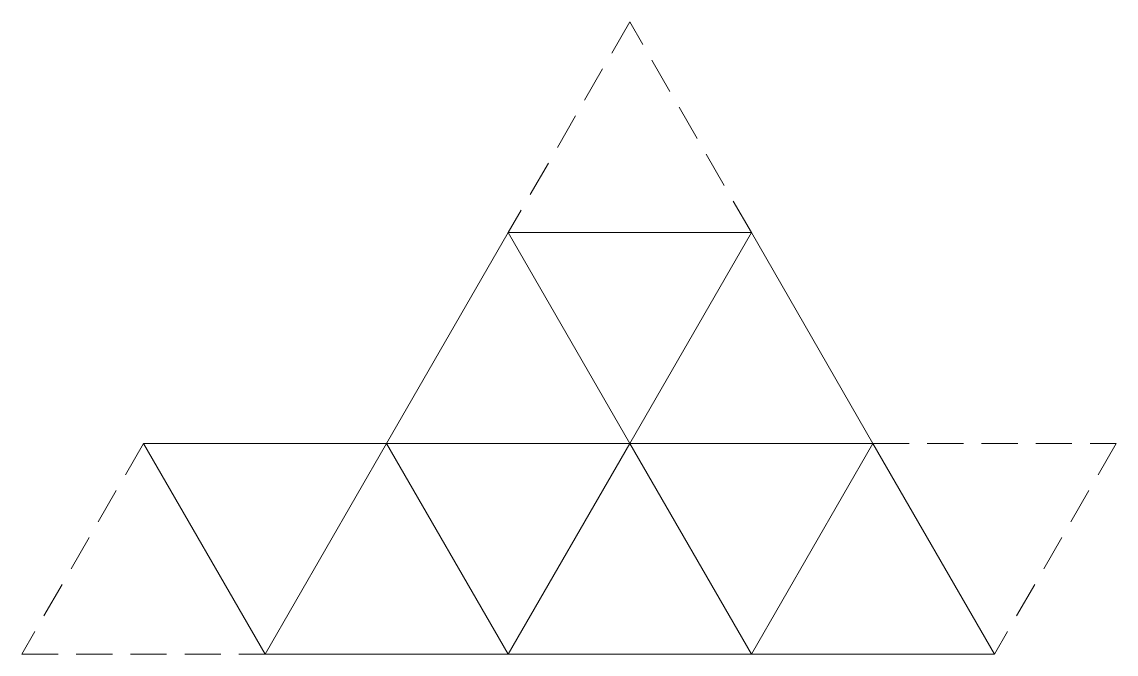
# Model space of a CAD drawing. Header units: inches. Extents: x -298 to 15350, y -6 to 2753.
# Drawn here: x 2736 to 3492, y 841 to 1278 of the extents above; entities that cross this region are included whole.
import ezdxf

# ---------------------------------------------------------------- set-up
doc = ezdxf.new("R2010")
doc.units = ezdxf.units.IN
doc.header["$MEASUREMENT"] = 0
doc.linetypes.add('HIDDEN', pattern=[0.375, 0.25, -0.125])
doc.layers.add('GRID', color=1, linetype='Continuous', lineweight=9)

msp = doc.modelspace()

# ---------------------------------------------------------------- linework, layer by layer
at = {"layer": 'GRID', "linetype": 'HIDDEN', "ltscale": 100}
for p, q in [((3155.99865, 1277.83187), (3071.99865, 1132.3396)), ((3239.99865, 1132.3396), (3155.99865, 1277.83187)), ((2819.99865, 986.84733), (2735.99865, 841.35507)), ((3323.99865, 986.84733), (3491.99865, 986.84733)), ((3491.99865, 986.84733), (3407.99865, 841.35507)), ((2735.99865, 841.35507), (2903.99865, 841.35507))]:
    msp.add_line(p, q, dxfattribs=at)
at = {"layer": 'GRID'}
for p, q in [((3071.99865, 1132.3396), (2987.99865, 986.84733)), ((3155.99865, 986.84733), (3071.99865, 1132.3396)), ((3071.99865, 1132.3396), (3239.99865, 1132.3396)), ((3155.99865, 986.84733), (3071.99865, 1132.3396)), ((3071.99865, 1132.3396), (3239.99865, 1132.3396)), ((3239.99865, 1132.3396), (3155.99865, 986.84733)), ((3239.99865, 1132.3396), (3155.99865, 986.84733)), ((3323.99865, 986.84733), (3239.99865, 1132.3396)), ((2987.99865, 986.84733), (2819.99865, 986.84733)), ((2819.99865, 986.84733), (2903.99865, 841.35507)), ((2903.99865, 841.35507), (2819.99865, 986.84733)), ((2903.99865, 841.35507), (2987.99865, 986.84733)), ((2903.99865, 841.35507), (2987.99865, 986.84733)), ((3155.99865, 986.84733), (2987.99865, 986.84733)), ((2987.99865, 986.84733), (3071.99865, 841.35507)), ((2987.99865, 986.84733), (3071.99865, 841.35507)), ((2987.99865, 986.84733), (3155.99865, 986.84733)), ((3155.99865, 986.84733), (3071.99865, 841.35507)), ((3071.99865, 841.35507), (3155.99865, 986.84733)), ((3239.99865, 841.35507), (3155.99865, 986.84733)), ((3155.99865, 986.84733), (3323.99865, 986.84733)), ((3239.99865, 841.35507), (3155.99865, 986.84733)), ((3155.99865, 986.84733), (3323.99865, 986.84733)), ((3323.99865, 986.84733), (3239.99865, 841.35507)), ((3323.99865, 986.84733), (3239.99865, 841.35507)), ((3407.99865, 841.35507), (3323.99865, 986.84733)), ((3407.99865, 841.35507), (3323.99865, 986.84733)), ((3071.99865, 841.35507), (2903.99865, 841.35507)), ((3071.99865, 841.35507), (3239.99865, 841.35507)), ((3239.99865, 841.35507), (3407.99865, 841.35507))]:
    msp.add_line(p, q, dxfattribs=at)

doc.saveas('drawing.dxf')
